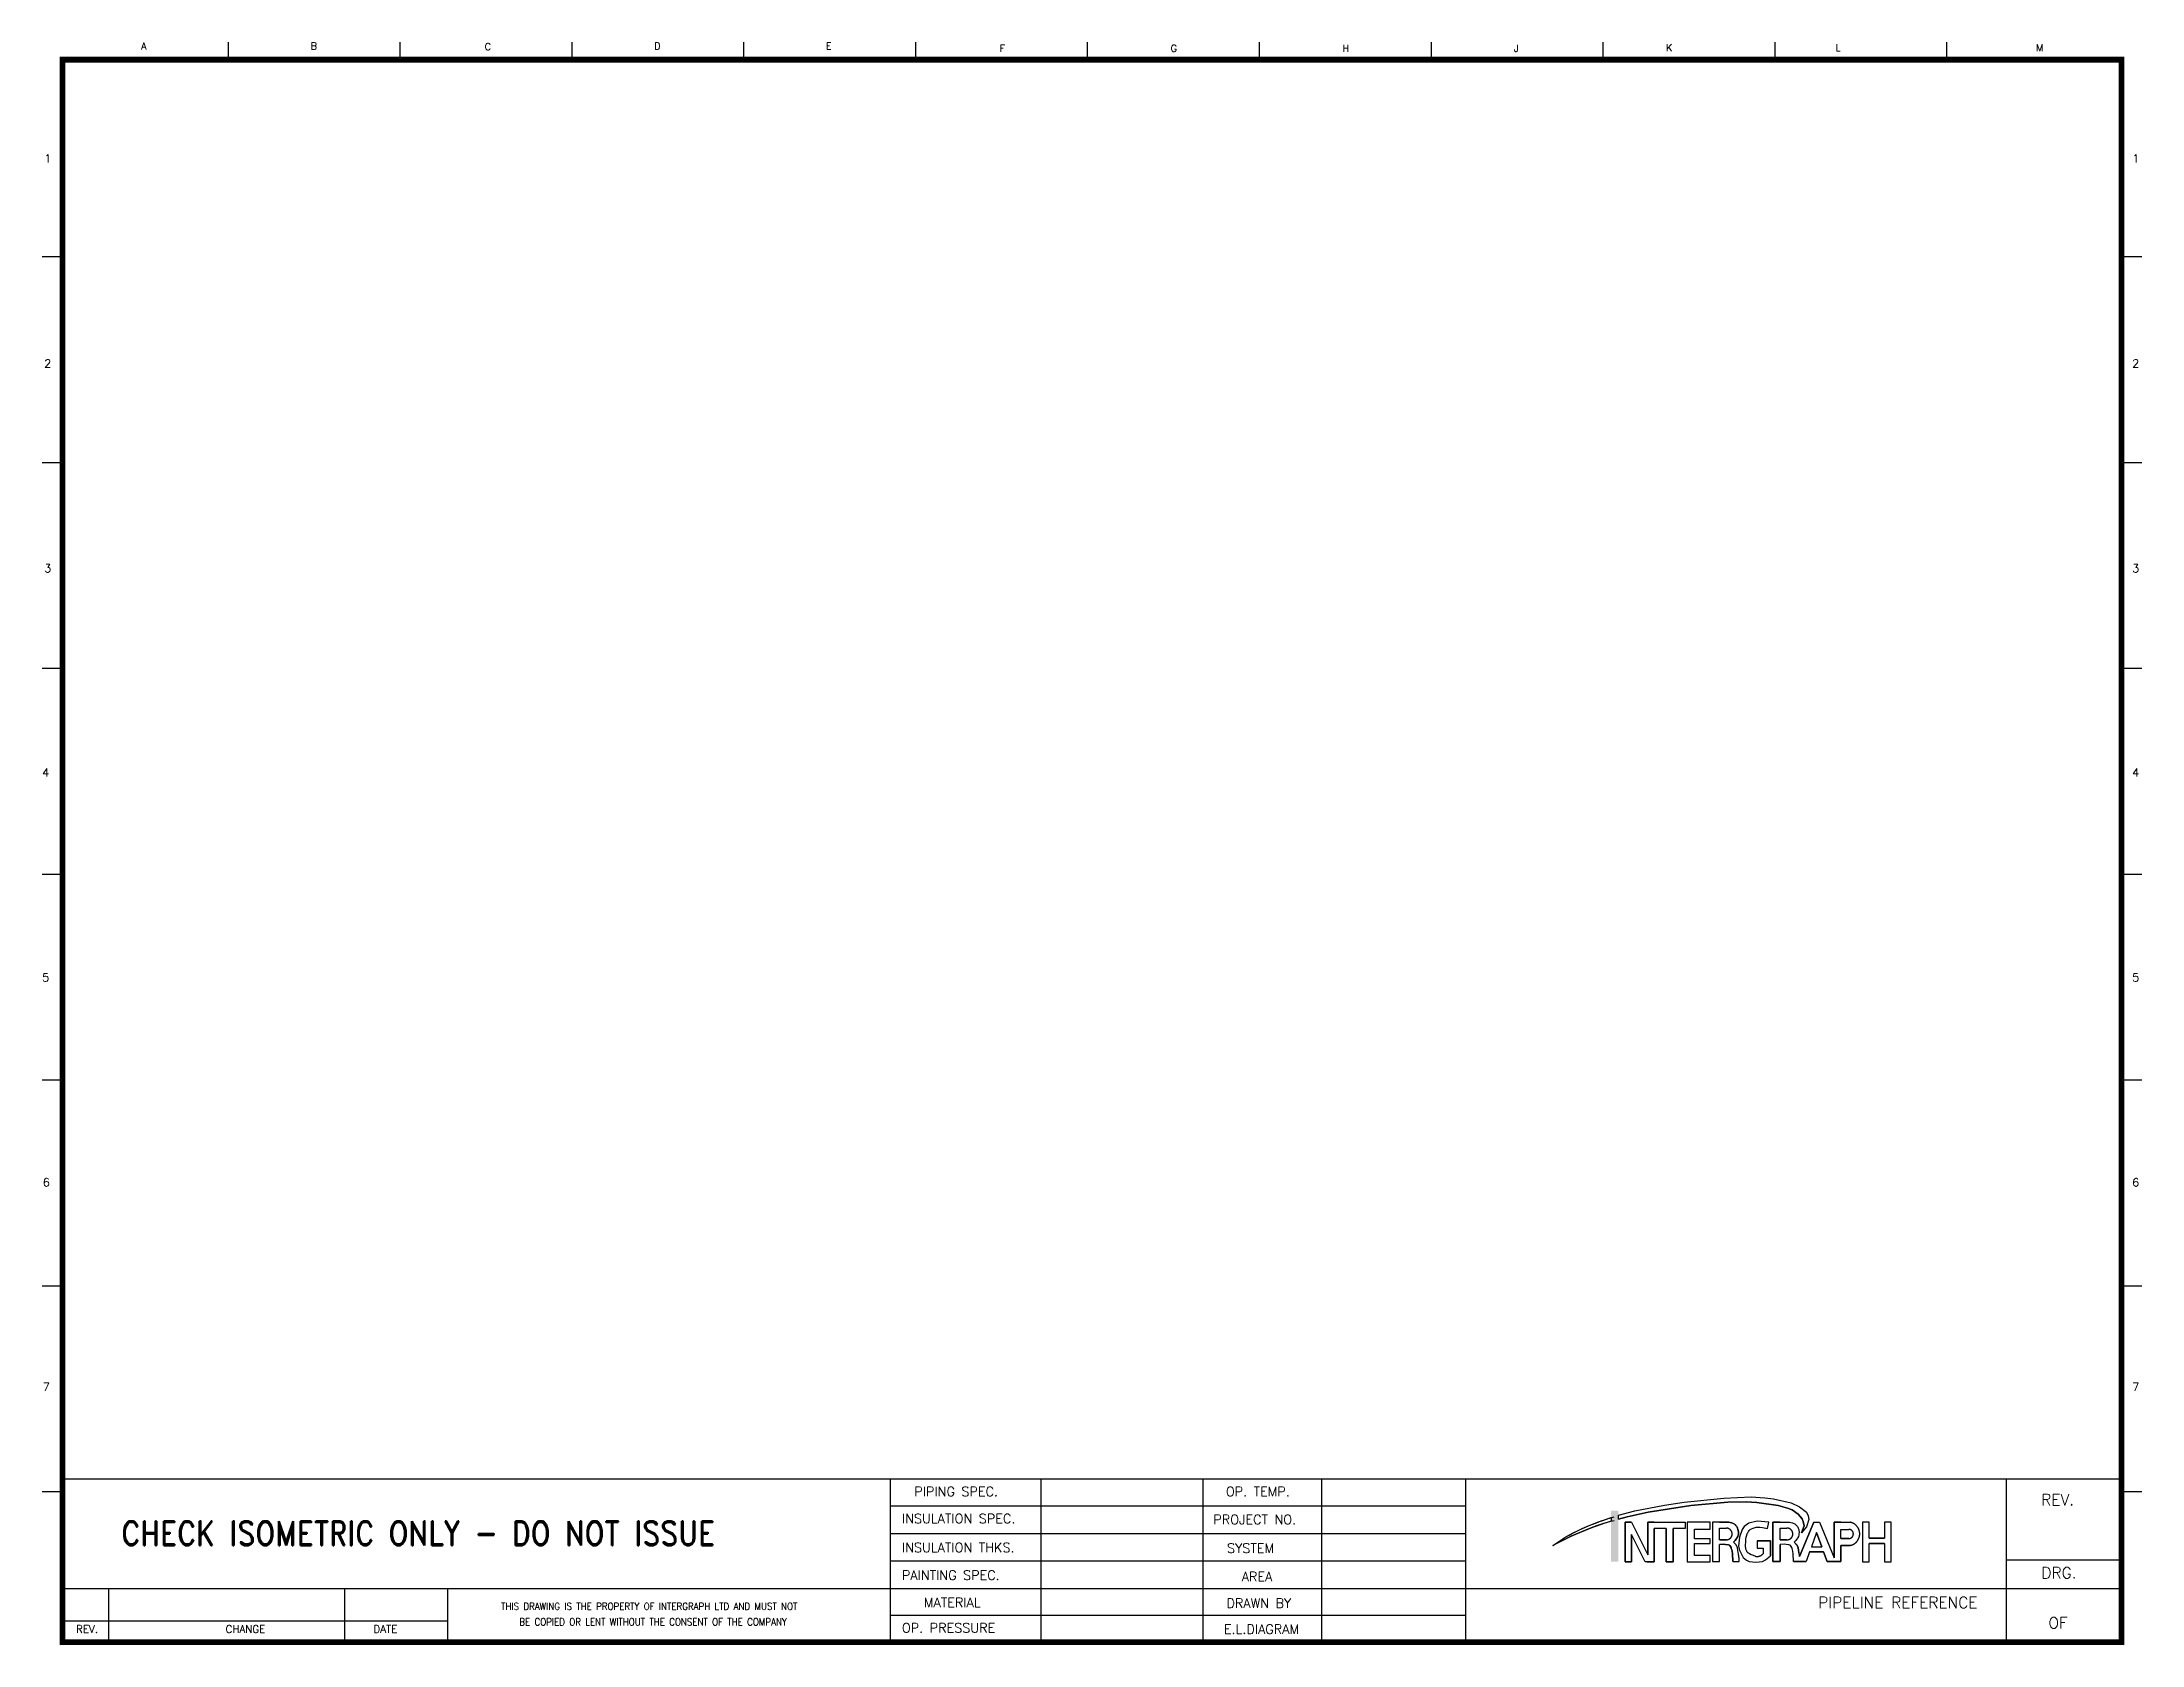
# Model space of a CAD drawing. Extents: x 0 to 22, y 0.2 to 17.
import ezdxf

# ---------------------------------------------------------------- set-up
doc = ezdxf.new("R2010")
doc.units = 0
doc.layers.add('BACKING', color=7, linetype='CONTINUOUS')
doc.styles.add('ROMAND', font='romand.shx', dxfattribs={"height": 2.3})
doc.styles.add('TITLE', font='romand.shx')

msp = doc.modelspace()

# ---------------------------------------------------------------- texts
at = {"layer": 'BACKING', "color": 7, "linetype": 'CONTINUOUS'}
for s, height, style, p in [('A', 0.0741, 'ROMAND', (1.022, 16.906)), ('B', 0.0741, 'ROMAND', (2.8, 16.906)), ('C', 0.0741, 'ROMAND', (4.627, 16.898)), ('D', 0.0741, 'ROMAND', (6.405, 16.906)), ('E', 0.0741, 'ROMAND', (8.206, 16.906)), ('F', 0.0741, 'ROMAND', (10.029, 16.883)), ('G', 0.0741, 'ROMAND', (11.823, 16.883)), ('H', 0.0741, 'ROMAND', (13.627, 16.883)), ('J', 0.0741, 'ROMAND', (15.424, 16.883)), ('K', 0.0741, 'ROMAND', (17.021, 16.89)), ('L', 0.0741, 'ROMAND', (18.799, 16.89)), ('M', 0.0741, 'ROMAND', (20.904, 16.89)), ('1', 0.0843, 'ROMAND', (0.006, 15.721)), ('1', 0.0843, 'ROMAND', (21.913, 15.721)), ('2', 0.0843, 'ROMAND', (0.006, 13.571)), ('2', 0.0843, 'ROMAND', (21.913, 13.571)), ('3', 0.0843, 'ROMAND', (0.006, 11.421)), ('3', 0.0843, 'ROMAND', (21.913, 11.421)), ('4', 0.0843, 'ROMAND', (-0.016, 9.279)), ('4', 0.0843, 'ROMAND', (21.913, 9.279)), ('5', 0.0843, 'ROMAND', (-0.016, 7.129)), ('5', 0.0843, 'ROMAND', (21.913, 7.129)), ('6', 0.0843, 'ROMAND', (-0.009, 4.979)), ('6', 0.0843, 'ROMAND', (21.913, 4.979)), ('7', 0.0843, 'ROMAND', (-0.009, 2.833)), ('7', 0.0843, 'ROMAND', (21.913, 2.833)), ('PIPING SPEC.', 0.0985, 'TITLE', (9.134, 1.728)), ('OP. TEMP.', 0.0985, 'TITLE', (12.403, 1.728)), ('INSULATION SPEC.', 0.0985, 'TITLE', (9.004, 1.444)), ('REV.', 0.1182, 'TITLE', (20.958, 1.632)), ('PROJECT NO.', 0.0985, 'TITLE', (12.271, 1.434)), ('INSULATION THKS.', 0.0985, 'TITLE', (9.004, 1.141)), ('SYSTEM', 0.0985, 'TITLE', (12.415, 1.133)), ('PAINTING SPEC.', 0.0985, 'TITLE', (9.004, 0.85)), ('AREA', 0.0985, 'TITLE', (12.57, 0.835)), ('DRG.', 0.1182, 'TITLE', (20.959, 0.865, 0.02)), ('MATERIAL', 0.0985, 'TITLE', (9.235, 0.564)), ('PIPELINE REFERENCE', 0.1182, 'TITLE', (18.618, 0.554)), ('DRAWN BY', 0.0985, 'TITLE', (12.409, 0.557)), ('OF', 0.1182, 'TITLE', (21.033, 0.341, 0.02)), ('REV.', 0.0788, 'TITLE', (0.34, 0.295)), ('CHANGE', 0.0788, 'TITLE', (1.909, 0.295)), ('DATE', 0.0788, 'TITLE', (3.46, 0.295)), ('OP. PRESSURE', 0.0985, 'TITLE', (9.004, 0.298)), ('E.L.DIAGRAM', 0.0985, 'TITLE', (12.382, 0.284))]:
    msp.add_text(s, height=height, dxfattribs=dict(at, style=style)).set_placement(p)
at = {"layer": 'BACKING', "color": 7, "linetype": 'CONTINUOUS', "style": 'TITLE'}
for s, height, width, p in [('CHECK ISOMETRIC ONLY - DO NOT ISSUE', 0.2561, 0.86, (0.815, 1.211)), ('THIS DRAWING IS THE PROPERTY OF INTERGRAPH LTD AND MUST NOT', 0.07387, 0.9, (4.799, 0.537)), ('BE COPIED OR LENT WITHOUT THE CONSENT OF THE COMPANY', 0.07387, 0.9, (4.99, 0.373))]:
    msp.add_text(s, height=height, dxfattribs=dict(at, width=width)).set_placement(p)

# ---------------------------------------------------------------- linework, layer by layer
at = {"layer": 'BACKING', "color": 7, "linetype": 'CONTINUOUS'}
for p, q in [((1.937, 16.8), (1.937, 16.985)), ((3.74, 16.8), (3.74, 16.985)), ((5.543, 16.8), (5.543, 16.985)), ((7.346, 16.8), (7.346, 16.985)), ((9.15, 16.8), (9.15, 16.985)), ((10.953, 16.8), (10.953, 16.985)), ((12.756, 16.8), (12.756, 16.985)), ((14.559, 16.8), (14.559, 16.985)), ((16.362, 16.8), (16.362, 16.985)), ((18.166, 16.8), (18.166, 16.985)), ((19.969, 16.8), (19.969, 16.985)), ((-0.018, 14.733), (0.197, 14.733)), ((21.8, 14.733), (22.015, 14.733)), ((-0.018, 12.574), (0.197, 12.574)), ((21.8, 12.574), (22.015, 12.574)), ((-0.018, 10.414), (0.197, 10.414)), ((21.8, 10.414), (22.015, 10.414)), ((-0.018, 8.255), (0.197, 8.255)), ((21.8, 8.255), (22.015, 8.255)), ((-0.018, 6.096), (0.197, 6.096)), ((21.8, 6.096), (22.015, 6.096)), ((-0.018, 3.937), (0.197, 3.937)), ((21.8, 3.937), (22.015, 3.937)), ((-0.018, 1.778), (0.197, 1.778)), ((0.194, 1.91), (21.8, 1.91)), ((8.881, 1.91), (8.881, 0.195)), ((10.462, 1.91), (10.462, 0.195)), ((12.162, 1.91), (12.162, 0.195)), ((13.408, 1.91), (13.408, 0.195)), ((14.917, 1.91), (14.917, 0.195)), ((20.59, 1.91), (20.59, 0.195)), ((21.8, 1.778), (22.015, 1.778)), ((16.522, 1.53), (16.695, 1.573)), ((16.522, 1.53), (16.695, 1.573)), ((16.834, 1.559), (16.613, 1.51)), ((16.613, 1.51), (16.834, 1.559)), ((16.695, 1.573), (17.006, 1.634)), ((16.695, 1.573), (17.006, 1.634)), ((17.28, 1.629), (16.834, 1.559)), ((16.834, 1.559), (17.28, 1.629)), ((17.006, 1.634), (17.212, 1.666)), ((17.006, 1.634), (17.212, 1.666)), ((17.212, 1.666), (17.628, 1.708)), ((17.212, 1.666), (17.628, 1.708)), ((17.668, 1.667), (17.28, 1.629)), ((17.28, 1.629), (17.668, 1.667)), ((17.628, 1.708), (17.914, 1.72)), ((17.628, 1.708), (17.914, 1.72)), ((17.862, 1.669), (17.668, 1.667)), ((17.668, 1.667), (17.862, 1.669)), ((17.974, 1.661), (17.862, 1.669)), ((17.862, 1.669), (17.974, 1.661)), ((17.914, 1.72), (18.057, 1.711)), ((17.914, 1.72), (18.057, 1.711)), ((18.197, 1.629), (17.974, 1.661)), ((17.974, 1.661), (18.197, 1.629)), ((18.057, 1.711), (18.149, 1.699)), ((18.057, 1.711), (18.149, 1.699)), ((18.149, 1.699), (18.334, 1.657)), ((18.149, 1.699), (18.334, 1.657)), ((18.297, 1.604), (18.197, 1.629)), ((18.197, 1.629), (18.297, 1.604)), ((18.344, 1.585), (18.297, 1.604)), ((18.297, 1.604), (18.344, 1.585)), ((18.334, 1.657), (18.423, 1.617)), ((18.334, 1.657), (18.423, 1.617)), ((18.408, 1.541), (18.344, 1.585)), ((18.344, 1.585), (18.408, 1.541)), ((18.423, 1.617), (18.494, 1.56)), ((18.423, 1.617), (18.494, 1.56)), ((18.494, 1.56), (18.514, 1.522)), ((18.494, 1.56), (18.514, 1.522)), ((16.001, 1.318), (16.035, 1.336)), ((16.004, 1.32), (16.04, 1.339)), ((16.075, 1.331), (16.025, 1.309)), ((16.025, 1.309), (16.075, 1.331)), ((16.035, 1.336), (16.105, 1.371)), ((16.04, 1.339), (16.115, 1.376)), ((16.176, 1.373), (16.075, 1.331)), ((16.075, 1.331), (16.176, 1.373)), ((16.105, 1.371), (16.141, 1.388)), ((16.115, 1.376), (16.153, 1.394)), ((16.141, 1.388), (16.214, 1.42)), ((16.153, 1.394), (16.232, 1.427)), ((16.176, 1.373), (16.262, 1.406)), ((16.253, 1.403), (16.176, 1.373)), ((16.214, 1.42), (16.29, 1.45)), ((16.232, 1.427), (16.313, 1.458)), ((16.293, 1.417), (16.253, 1.403)), ((16.262, 1.406), (16.306, 1.422)), ((16.29, 1.45), (16.341, 1.469)), ((16.353, 1.438), (16.293, 1.417)), ((16.306, 1.422), (16.373, 1.445)), ((16.313, 1.458), (16.367, 1.478)), ((16.341, 1.469), (16.375, 1.48)), ((16.414, 1.457), (16.353, 1.438)), ((16.367, 1.478), (16.404, 1.49)), ((16.373, 1.445), (16.441, 1.465)), ((16.375, 1.48), (16.445, 1.503)), ((16.404, 1.49), (16.478, 1.513)), ((16.445, 1.465), (16.414, 1.457)), ((16.441, 1.465), (16.476, 1.473)), ((16.445, 1.503), (16.445, 1.465)), ((16.522, 1.486), (16.522, 1.53)), ((16.613, 1.51), (16.522, 1.486)), ((16.522, 1.486), (16.613, 1.51)), ((16.592, 1.041), (16.592, 1.454)), ((16.592, 1.454), (16.66, 1.454)), ((16.66, 1.454), (16.592, 1.454)), ((16.592, 1.454), (16.592, 1.041)), ((16.66, 1.454), (16.832, 1.114)), ((16.66, 1.454), (16.66, 1.454)), ((16.66, 1.454), (16.832, 1.114)), ((16.804, 1.041), (16.66, 1.328)), ((16.66, 1.328), (16.66, 1.041)), ((16.804, 1.041), (16.66, 1.328)), ((16.66, 1.041), (16.66, 1.328)), ((16.832, 1.114), (16.832, 1.454)), ((16.832, 1.454), (16.903, 1.454)), ((16.898, 1.454), (16.832, 1.454)), ((16.832, 1.454), (16.832, 1.114)), ((16.832, 1.454), (16.903, 1.454)), ((16.903, 1.389), (16.898, 1.389)), ((16.898, 1.389), (16.898, 1.041)), ((16.898, 1.041), (16.898, 1.389)), ((16.903, 1.389), (16.898, 1.389)), ((16.903, 1.454), (17.221, 1.454)), ((16.903, 1.454), (17.221, 1.454)), ((17.023, 1.389), (16.903, 1.389)), ((17.023, 1.389), (16.903, 1.389)), ((17.023, 1.041), (17.023, 1.389)), ((17.023, 1.389), (17.023, 1.041)), ((17.221, 1.389), (17.097, 1.389)), ((17.097, 1.389), (17.097, 1.041)), ((17.221, 1.389), (17.097, 1.389)), ((17.097, 1.041), (17.097, 1.389)), ((17.221, 1.454), (17.221, 1.389)), ((17.221, 1.454), (17.221, 1.389)), ((17.32, 1.454), (17.242, 1.454)), ((17.242, 1.454), (17.242, 1.041)), ((17.32, 1.454), (17.242, 1.454)), ((17.242, 1.454), (17.242, 1.041)), ((17.485, 1.454), (17.32, 1.454)), ((17.485, 1.454), (17.32, 1.454)), ((17.32, 1.281), (17.32, 1.384)), ((17.32, 1.384), (17.485, 1.384)), ((17.32, 1.384), (17.485, 1.384)), ((17.32, 1.281), (17.32, 1.384)), ((17.485, 1.384), (17.485, 1.454)), ((17.485, 1.384), (17.485, 1.454)), ((17.583, 1.455), (17.508, 1.455)), ((17.508, 1.455), (17.508, 1.042)), ((17.583, 1.455), (17.508, 1.455)), ((17.508, 1.455), (17.508, 1.042)), ((17.652, 1.455), (17.583, 1.455)), ((17.583, 1.455), (17.652, 1.455)), ((17.583, 1.271), (17.583, 1.393)), ((17.583, 1.393), (17.654, 1.393)), ((17.583, 1.393), (17.654, 1.393)), ((17.583, 1.271), (17.583, 1.393)), ((17.679, 1.454), (17.652, 1.455)), ((17.652, 1.455), (17.679, 1.454)), ((17.693, 1.452), (17.679, 1.454)), ((17.679, 1.454), (17.693, 1.452)), ((17.711, 1.448), (17.693, 1.452)), ((17.693, 1.452), (17.711, 1.448)), ((17.72, 1.446), (17.711, 1.448)), ((17.711, 1.448), (17.72, 1.446)), ((17.725, 1.443), (17.72, 1.446)), ((17.72, 1.446), (17.725, 1.443)), ((17.736, 1.437), (17.725, 1.443)), ((17.725, 1.443), (17.736, 1.437)), ((17.746, 1.429), (17.736, 1.437)), ((17.736, 1.437), (17.746, 1.429)), ((17.75, 1.426), (17.746, 1.429)), ((17.746, 1.429), (17.758, 1.417)), ((17.758, 1.417), (17.75, 1.426)), ((17.763, 1.41), (17.758, 1.417)), ((17.758, 1.417), (17.763, 1.41)), ((17.766, 1.404), (17.763, 1.41)), ((17.763, 1.41), (17.766, 1.404)), ((17.772, 1.392), (17.766, 1.404)), ((17.766, 1.404), (17.772, 1.392)), ((17.776, 1.379), (17.772, 1.392)), ((17.772, 1.392), (17.776, 1.379)), ((17.778, 1.37), (17.776, 1.379)), ((17.776, 1.379), (17.778, 1.37)), ((17.78, 1.351), (17.778, 1.37)), ((17.778, 1.37), (17.78, 1.351)), ((17.778, 1.321), (17.78, 1.331)), ((17.78, 1.331), (17.778, 1.321)), ((17.78, 1.331), (17.78, 1.351)), ((17.78, 1.351), (17.78, 1.331)), ((17.819, 1.379), (17.791, 1.297)), ((17.819, 1.379), (17.791, 1.297)), ((17.842, 1.411), (17.819, 1.379)), ((17.842, 1.411), (17.819, 1.379)), ((17.889, 1.445), (17.842, 1.411)), ((17.889, 1.445), (17.842, 1.411)), ((17.868, 1.319), (17.874, 1.337)), ((17.868, 1.319), (17.874, 1.337)), ((17.874, 1.337), (17.878, 1.345)), ((17.874, 1.337), (17.878, 1.345)), ((17.878, 1.345), (17.885, 1.357)), ((17.878, 1.345), (17.885, 1.357)), ((17.885, 1.357), (17.893, 1.367)), ((17.885, 1.357), (17.893, 1.367)), ((17.979, 1.466), (17.889, 1.445)), ((17.979, 1.466), (17.889, 1.445)), ((17.893, 1.367), (17.898, 1.372)), ((17.893, 1.367), (17.898, 1.372)), ((17.898, 1.372), (17.905, 1.378)), ((17.898, 1.372), (17.905, 1.378)), ((17.905, 1.378), (17.919, 1.387)), ((17.905, 1.378), (17.919, 1.387)), ((17.919, 1.387), (17.934, 1.394)), ((17.919, 1.387), (17.934, 1.394)), ((17.934, 1.394), (17.945, 1.398)), ((17.934, 1.394), (17.945, 1.398)), ((17.945, 1.398), (17.968, 1.402)), ((17.945, 1.398), (17.968, 1.402)), ((17.968, 1.402), (17.981, 1.402)), ((17.968, 1.402), (17.981, 1.402)), ((18.1, 1.454), (17.979, 1.466)), ((18.1, 1.454), (17.979, 1.466)), ((17.981, 1.402), (18.006, 1.402)), ((17.981, 1.402), (18.006, 1.402)), ((18.006, 1.402), (18.032, 1.4)), ((18.006, 1.402), (18.032, 1.4)), ((18.032, 1.4), (18.085, 1.391)), ((18.032, 1.4), (18.085, 1.391)), ((18.085, 1.391), (18.1, 1.454)), ((18.085, 1.391), (18.1, 1.454)), ((18.142, 1.042), (18.142, 1.455)), ((18.142, 1.455), (18.219, 1.455)), ((18.219, 1.455), (18.142, 1.455)), ((18.142, 1.455), (18.142, 1.042)), ((18.219, 1.455), (18.289, 1.455)), ((18.219, 1.455), (18.289, 1.455)), ((18.219, 1.393), (18.29, 1.393)), ((18.219, 1.271), (18.219, 1.393)), ((18.219, 1.393), (18.29, 1.393)), ((18.219, 1.271), (18.219, 1.393)), ((18.289, 1.455), (18.316, 1.454)), ((18.289, 1.455), (18.316, 1.454)), ((18.316, 1.454), (18.33, 1.452)), ((18.316, 1.454), (18.33, 1.452)), ((18.33, 1.452), (18.348, 1.448)), ((18.33, 1.452), (18.348, 1.448)), ((18.348, 1.448), (18.356, 1.446)), ((18.348, 1.448), (18.356, 1.446)), ((18.356, 1.446), (18.362, 1.443)), ((18.356, 1.446), (18.362, 1.443)), ((18.362, 1.443), (18.373, 1.437)), ((18.362, 1.443), (18.373, 1.437)), ((18.373, 1.437), (18.383, 1.429)), ((18.373, 1.437), (18.383, 1.429)), ((18.383, 1.429), (18.394, 1.417)), ((18.383, 1.429), (18.394, 1.417)), ((18.394, 1.417), (18.399, 1.41)), ((18.394, 1.417), (18.399, 1.41)), ((18.399, 1.41), (18.403, 1.404)), ((18.399, 1.41), (18.403, 1.404)), ((18.403, 1.404), (18.409, 1.392)), ((18.403, 1.404), (18.409, 1.392)), ((18.448, 1.49), (18.408, 1.541)), ((18.408, 1.541), (18.448, 1.49)), ((18.409, 1.392), (18.413, 1.379)), ((18.409, 1.392), (18.413, 1.379)), ((18.413, 1.379), (18.415, 1.37)), ((18.413, 1.379), (18.415, 1.37)), ((18.415, 1.37), (18.417, 1.351)), ((18.415, 1.37), (18.417, 1.351)), ((18.416, 1.331), (18.415, 1.321)), ((18.416, 1.331), (18.415, 1.321)), ((18.417, 1.351), (18.416, 1.331)), ((18.417, 1.351), (18.416, 1.331)), ((18.422, 1.097), (18.571, 1.455)), ((18.571, 1.455), (18.422, 1.097)), ((18.444, 1.343), (18.469, 1.419)), ((18.469, 1.419), (18.444, 1.343)), ((18.496, 1.407), (18.444, 1.343)), ((18.496, 1.407), (18.444, 1.343)), ((18.461, 1.462), (18.448, 1.49)), ((18.448, 1.49), (18.461, 1.462)), ((18.469, 1.419), (18.461, 1.462)), ((18.461, 1.462), (18.469, 1.419)), ((18.519, 1.484), (18.496, 1.407)), ((18.519, 1.484), (18.496, 1.407)), ((18.514, 1.522), (18.519, 1.484)), ((18.514, 1.522), (18.519, 1.484)), ((18.601, 1.346), (18.546, 1.197)), ((18.601, 1.346), (18.546, 1.197)), ((18.571, 1.455), (18.631, 1.455)), ((18.571, 1.455), (18.631, 1.455)), ((18.655, 1.197), (18.601, 1.346)), ((18.601, 1.346), (18.601, 1.346)), ((18.601, 1.346), (18.655, 1.197)), ((18.631, 1.455), (18.785, 1.082)), ((18.631, 1.455), (18.785, 1.082)), ((18.785, 1.082), (18.785, 1.455)), ((18.785, 1.455), (18.855, 1.455)), ((18.855, 1.455), (18.785, 1.455)), ((18.785, 1.455), (18.785, 1.082)), ((18.855, 1.455), (18.952, 1.455)), ((18.855, 1.455), (18.952, 1.455)), ((18.855, 1.284), (18.855, 1.38)), ((18.855, 1.38), (18.939, 1.38)), ((18.855, 1.38), (18.939, 1.38)), ((18.855, 1.284), (18.855, 1.38)), ((19.153, 1.454), (19.082, 1.454)), ((19.082, 1.454), (19.082, 1.041)), ((19.153, 1.454), (19.082, 1.454)), ((19.082, 1.454), (19.082, 1.041)), ((19.153, 1.289), (19.153, 1.454)), ((19.153, 1.289), (19.153, 1.454)), ((19.385, 1.454), (19.314, 1.454)), ((19.314, 1.454), (19.314, 1.289)), ((19.385, 1.454), (19.314, 1.454)), ((19.314, 1.454), (19.314, 1.289)), ((19.385, 1.041), (19.385, 1.454)), ((19.385, 1.041), (19.385, 1.454)), ((15.833, 1.21), (15.913, 1.265)), ((15.833, 1.21), (15.913, 1.265)), ((15.873, 1.232), (15.833, 1.21)), ((15.833, 1.21), (15.873, 1.232)), ((15.95, 1.272), (15.873, 1.232)), ((15.873, 1.232), (15.95, 1.272)), ((15.913, 1.265), (15.952, 1.29)), ((15.913, 1.265), (15.952, 1.29)), ((16.025, 1.309), (15.95, 1.272)), ((15.95, 1.272), (16.025, 1.309)), ((15.952, 1.29), (16.004, 1.32)), ((15.952, 1.29), (16.001, 1.318)), ((17.485, 1.281), (17.32, 1.281)), ((17.32, 1.281), (17.32, 1.281)), ((17.485, 1.281), (17.32, 1.281)), ((17.32, 1.107), (17.32, 1.231)), ((17.32, 1.231), (17.485, 1.231)), ((17.32, 1.107), (17.32, 1.231)), ((17.32, 1.231), (17.485, 1.231)), ((17.485, 1.107), (17.32, 1.107)), ((17.485, 1.107), (17.32, 1.107)), ((17.485, 1.231), (17.485, 1.281)), ((17.485, 1.231), (17.485, 1.281)), ((17.485, 1.041), (17.485, 1.107)), ((17.485, 1.041), (17.485, 1.107)), ((17.654, 1.271), (17.583, 1.271)), ((17.583, 1.271), (17.654, 1.271)), ((17.583, 1.223), (17.625, 1.225)), ((17.625, 1.225), (17.583, 1.223)), ((17.583, 1.042), (17.583, 1.223)), ((17.583, 1.042), (17.583, 1.223)), ((17.625, 1.225), (17.646, 1.223)), ((17.646, 1.223), (17.625, 1.225)), ((17.646, 1.223), (17.675, 1.219)), ((17.675, 1.219), (17.646, 1.223)), ((17.675, 1.219), (17.683, 1.216)), ((17.683, 1.216), (17.675, 1.219)), ((17.683, 1.216), (17.686, 1.214)), ((17.686, 1.214), (17.683, 1.216)), ((17.686, 1.214), (17.69, 1.21)), ((17.69, 1.21), (17.686, 1.214)), ((17.69, 1.21), (17.697, 1.201)), ((17.697, 1.201), (17.69, 1.21)), ((17.697, 1.201), (17.703, 1.189)), ((17.703, 1.189), (17.697, 1.201)), ((17.703, 1.189), (17.706, 1.181)), ((17.706, 1.181), (17.703, 1.189)), ((17.706, 1.181), (17.711, 1.164)), ((17.711, 1.164), (17.706, 1.181)), ((17.711, 1.164), (17.714, 1.15)), ((17.714, 1.15), (17.711, 1.164)), ((17.714, 1.15), (17.718, 1.123)), ((17.718, 1.123), (17.714, 1.15)), ((17.718, 1.123), (17.723, 1.042)), ((17.723, 1.042), (17.718, 1.123)), ((17.729, 1.246), (17.747, 1.264)), ((17.747, 1.264), (17.729, 1.246)), ((17.737, 1.238), (17.729, 1.246)), ((17.737, 1.238), (17.729, 1.246)), ((17.739, 1.236), (17.737, 1.238)), ((17.739, 1.236), (17.737, 1.238)), ((17.744, 1.231), (17.739, 1.236)), ((17.744, 1.231), (17.739, 1.236)), ((17.747, 1.228), (17.744, 1.231)), ((17.747, 1.228), (17.744, 1.231)), ((17.747, 1.264), (17.755, 1.273)), ((17.755, 1.273), (17.747, 1.264)), ((17.75, 1.225), (17.747, 1.228)), ((17.75, 1.225), (17.747, 1.228)), ((17.752, 1.223), (17.75, 1.225)), ((17.752, 1.223), (17.75, 1.225)), ((17.756, 1.218), (17.752, 1.223)), ((17.756, 1.218), (17.752, 1.223)), ((17.755, 1.273), (17.764, 1.287)), ((17.764, 1.287), (17.755, 1.273)), ((17.757, 1.215), (17.756, 1.218)), ((17.757, 1.215), (17.756, 1.218)), ((17.76, 1.212), (17.757, 1.215)), ((17.76, 1.212), (17.757, 1.215)), ((17.762, 1.208), (17.76, 1.212)), ((17.762, 1.208), (17.76, 1.212)), ((17.763, 1.207), (17.762, 1.208)), ((17.763, 1.207), (17.762, 1.208)), ((17.765, 1.203), (17.763, 1.207)), ((17.765, 1.203), (17.763, 1.207)), ((17.764, 1.287), (17.769, 1.294)), ((17.769, 1.294), (17.764, 1.287)), ((17.766, 1.201), (17.765, 1.203)), ((17.766, 1.201), (17.765, 1.203)), ((17.767, 1.198), (17.766, 1.201)), ((17.767, 1.198), (17.766, 1.201)), ((17.769, 1.194), (17.767, 1.198)), ((17.769, 1.194), (17.767, 1.198)), ((17.769, 1.294), (17.774, 1.306)), ((17.774, 1.306), (17.769, 1.294)), ((17.77, 1.19), (17.769, 1.194)), ((17.77, 1.19), (17.769, 1.194)), ((17.77, 1.188), (17.77, 1.19)), ((17.77, 1.188), (17.77, 1.19)), ((17.771, 1.183), (17.77, 1.188)), ((17.771, 1.183), (17.77, 1.188)), ((17.772, 1.179), (17.771, 1.183)), ((17.772, 1.179), (17.771, 1.183)), ((17.774, 1.17), (17.772, 1.179)), ((17.774, 1.17), (17.772, 1.179)), ((17.774, 1.306), (17.778, 1.321)), ((17.778, 1.321), (17.774, 1.306)), ((17.775, 1.16), (17.774, 1.17)), ((17.775, 1.16), (17.774, 1.17)), ((17.779, 1.139), (17.775, 1.16)), ((17.779, 1.139), (17.775, 1.16)), ((17.781, 1.125), (17.779, 1.139)), ((17.781, 1.125), (17.779, 1.139)), ((17.782, 1.119), (17.781, 1.125)), ((17.782, 1.119), (17.781, 1.125)), ((17.783, 1.111), (17.782, 1.119)), ((17.783, 1.111), (17.782, 1.119)), ((17.791, 1.297), (17.783, 1.205)), ((17.791, 1.297), (17.783, 1.205)), ((17.783, 1.205), (17.792, 1.162)), ((17.783, 1.205), (17.792, 1.162)), ((17.784, 1.105), (17.783, 1.111)), ((17.784, 1.105), (17.783, 1.111)), ((17.785, 1.102), (17.784, 1.105)), ((17.785, 1.102), (17.784, 1.105)), ((17.786, 1.094), (17.785, 1.102)), ((17.786, 1.094), (17.785, 1.102)), ((17.792, 1.162), (17.832, 1.084)), ((17.792, 1.162), (17.832, 1.084)), ((17.855, 1.216), (17.857, 1.251)), ((17.855, 1.216), (17.857, 1.251)), ((17.856, 1.199), (17.855, 1.216)), ((17.856, 1.199), (17.855, 1.216)), ((17.858, 1.182), (17.856, 1.199)), ((17.858, 1.182), (17.856, 1.199)), ((17.857, 1.251), (17.86, 1.282)), ((17.857, 1.251), (17.86, 1.282)), ((17.86, 1.173), (17.858, 1.182)), ((17.86, 1.173), (17.858, 1.182)), ((17.86, 1.282), (17.862, 1.297)), ((17.86, 1.282), (17.862, 1.297)), ((17.864, 1.158), (17.86, 1.173)), ((17.864, 1.158), (17.86, 1.173)), ((17.862, 1.297), (17.868, 1.319)), ((17.862, 1.297), (17.868, 1.319)), ((17.868, 1.151), (17.864, 1.158)), ((17.868, 1.151), (17.864, 1.158)), ((17.874, 1.141), (17.868, 1.151)), ((17.874, 1.141), (17.868, 1.151)), ((17.88, 1.134), (17.874, 1.141)), ((17.88, 1.134), (17.874, 1.141)), ((17.885, 1.13), (17.88, 1.134)), ((17.885, 1.13), (17.88, 1.134)), ((17.896, 1.122), (17.885, 1.13)), ((17.896, 1.122), (17.885, 1.13)), ((17.914, 1.113), (17.896, 1.122)), ((17.914, 1.113), (17.896, 1.122)), ((17.928, 1.108), (17.914, 1.113)), ((17.928, 1.108), (17.914, 1.113)), ((17.957, 1.099), (17.928, 1.108)), ((17.957, 1.099), (17.928, 1.108)), ((18.117, 1.259), (17.979, 1.259)), ((17.979, 1.259), (17.979, 1.184)), ((17.979, 1.259), (17.979, 1.184)), ((17.979, 1.259), (18.117, 1.259)), ((17.979, 1.184), (18.04, 1.184)), ((17.979, 1.184), (18.04, 1.184)), ((18.04, 1.184), (18.04, 1.125)), ((18.04, 1.184), (18.04, 1.125)), ((18.117, 1.101), (18.117, 1.259)), ((18.117, 1.259), (18.117, 1.101)), ((18.29, 1.271), (18.219, 1.271)), ((18.219, 1.271), (18.29, 1.271)), ((18.262, 1.225), (18.219, 1.223)), ((18.262, 1.225), (18.219, 1.223)), ((18.219, 1.223), (18.219, 1.042)), ((18.219, 1.042), (18.219, 1.223)), ((18.282, 1.223), (18.262, 1.225)), ((18.282, 1.223), (18.262, 1.225)), ((18.311, 1.219), (18.282, 1.223)), ((18.311, 1.219), (18.282, 1.223)), ((18.32, 1.216), (18.311, 1.219)), ((18.32, 1.216), (18.311, 1.219)), ((18.323, 1.214), (18.32, 1.216)), ((18.323, 1.214), (18.32, 1.216)), ((18.327, 1.21), (18.323, 1.214)), ((18.327, 1.21), (18.323, 1.214)), ((18.334, 1.201), (18.327, 1.21)), ((18.334, 1.201), (18.327, 1.21)), ((18.34, 1.189), (18.334, 1.201)), ((18.34, 1.189), (18.334, 1.201)), ((18.343, 1.181), (18.34, 1.189)), ((18.343, 1.181), (18.34, 1.189)), ((18.348, 1.164), (18.343, 1.181)), ((18.348, 1.164), (18.343, 1.181)), ((18.351, 1.15), (18.348, 1.164)), ((18.351, 1.15), (18.348, 1.164)), ((18.355, 1.123), (18.351, 1.15)), ((18.355, 1.123), (18.351, 1.15)), ((18.36, 1.042), (18.355, 1.123)), ((18.36, 1.042), (18.355, 1.123)), ((18.384, 1.264), (18.366, 1.246)), ((18.384, 1.264), (18.366, 1.246)), ((18.366, 1.246), (18.374, 1.238)), ((18.374, 1.238), (18.366, 1.246)), ((18.374, 1.238), (18.377, 1.235)), ((18.376, 1.236), (18.374, 1.238)), ((18.38, 1.231), (18.376, 1.236)), ((18.377, 1.235), (18.381, 1.23)), ((18.384, 1.228), (18.38, 1.231)), ((18.381, 1.23), (18.384, 1.228)), ((18.391, 1.273), (18.384, 1.264)), ((18.391, 1.273), (18.384, 1.264)), ((18.384, 1.228), (18.387, 1.225)), ((18.387, 1.225), (18.384, 1.228)), ((18.387, 1.225), (18.388, 1.223)), ((18.388, 1.223), (18.387, 1.225)), ((18.388, 1.223), (18.392, 1.218)), ((18.392, 1.218), (18.388, 1.223)), ((18.401, 1.287), (18.391, 1.273)), ((18.401, 1.287), (18.391, 1.273)), ((18.392, 1.218), (18.394, 1.215)), ((18.394, 1.215), (18.392, 1.218)), ((18.394, 1.215), (18.397, 1.212)), ((18.397, 1.212), (18.394, 1.215)), ((18.397, 1.212), (18.399, 1.208)), ((18.399, 1.208), (18.397, 1.212)), ((18.399, 1.208), (18.4, 1.207)), ((18.4, 1.207), (18.399, 1.208)), ((18.4, 1.207), (18.402, 1.203)), ((18.402, 1.203), (18.4, 1.207)), ((18.405, 1.294), (18.401, 1.287)), ((18.405, 1.294), (18.401, 1.287)), ((18.402, 1.203), (18.402, 1.201)), ((18.402, 1.201), (18.402, 1.203)), ((18.402, 1.201), (18.404, 1.198)), ((18.404, 1.198), (18.402, 1.201)), ((18.404, 1.198), (18.405, 1.194)), ((18.405, 1.194), (18.404, 1.198)), ((18.411, 1.306), (18.405, 1.294)), ((18.411, 1.306), (18.405, 1.294)), ((18.405, 1.194), (18.406, 1.19)), ((18.406, 1.19), (18.405, 1.194)), ((18.406, 1.19), (18.407, 1.188)), ((18.407, 1.188), (18.406, 1.19)), ((18.407, 1.188), (18.408, 1.183)), ((18.408, 1.183), (18.407, 1.188)), ((18.408, 1.183), (18.409, 1.176)), ((18.409, 1.179), (18.408, 1.183)), ((18.411, 1.17), (18.409, 1.179)), ((18.409, 1.176), (18.41, 1.172)), ((18.41, 1.172), (18.412, 1.162)), ((18.415, 1.321), (18.411, 1.306)), ((18.415, 1.321), (18.411, 1.306)), ((18.412, 1.16), (18.411, 1.17)), ((18.412, 1.162), (18.416, 1.132)), ((18.415, 1.139), (18.412, 1.16)), ((18.417, 1.125), (18.415, 1.139)), ((18.416, 1.132), (18.418, 1.123)), ((18.419, 1.119), (18.417, 1.125)), ((18.418, 1.123), (18.419, 1.119)), ((18.419, 1.119), (18.42, 1.112)), ((18.42, 1.112), (18.419, 1.119)), ((18.42, 1.112), (18.421, 1.107)), ((18.421, 1.107), (18.42, 1.112)), ((18.421, 1.107), (18.422, 1.097)), ((18.422, 1.097), (18.421, 1.107)), ((18.527, 1.144), (18.49, 1.042)), ((18.527, 1.144), (18.49, 1.042)), ((18.674, 1.144), (18.527, 1.144)), ((18.527, 1.144), (18.674, 1.144)), ((18.546, 1.197), (18.655, 1.197)), ((18.546, 1.197), (18.655, 1.197)), ((18.711, 1.042), (18.674, 1.144)), ((18.674, 1.144), (18.711, 1.042)), ((18.939, 1.284), (18.855, 1.284)), ((18.855, 1.284), (18.939, 1.284)), ((18.951, 1.211), (18.855, 1.211)), ((18.855, 1.211), (18.855, 1.042)), ((18.855, 1.211), (18.951, 1.211)), ((18.855, 1.042), (18.855, 1.211)), ((19.314, 1.289), (19.153, 1.289)), ((19.153, 1.289), (19.153, 1.289)), ((19.153, 1.289), (19.314, 1.289)), ((19.153, 1.041), (19.153, 1.231)), ((19.153, 1.231), (19.314, 1.231)), ((19.153, 1.041), (19.153, 1.231)), ((19.314, 1.231), (19.153, 1.231)), ((19.314, 1.231), (19.314, 1.041)), ((19.314, 1.231), (19.314, 1.041)), ((16.66, 1.041), (16.592, 1.041)), ((16.592, 1.041), (16.66, 1.041)), ((16.824, 1.041), (16.804, 1.041)), ((16.824, 1.041), (16.804, 1.041)), ((16.898, 1.041), (16.824, 1.041)), ((16.824, 1.041), (16.898, 1.041)), ((17.097, 1.041), (17.023, 1.041)), ((17.023, 1.041), (17.097, 1.041)), ((17.242, 1.041), (17.32, 1.041)), ((17.242, 1.041), (17.32, 1.041)), ((17.32, 1.041), (17.485, 1.041)), ((17.32, 1.041), (17.485, 1.041)), ((17.508, 1.042), (17.583, 1.042)), ((17.508, 1.042), (17.583, 1.042)), ((17.508, 1.042), (17.583, 1.042)), ((17.723, 1.042), (17.788, 1.042)), ((17.723, 1.042), (17.788, 1.042)), ((17.786, 1.089), (17.786, 1.094)), ((17.786, 1.089), (17.786, 1.094)), ((17.787, 1.077), (17.786, 1.089)), ((17.787, 1.077), (17.786, 1.089)), ((17.787, 1.066), (17.787, 1.077)), ((17.787, 1.066), (17.787, 1.077)), ((17.788, 1.058), (17.787, 1.066)), ((17.788, 1.058), (17.787, 1.066)), ((17.788, 1.042), (17.788, 1.058)), ((17.788, 1.042), (17.788, 1.058)), ((17.832, 1.084), (17.864, 1.056)), ((17.832, 1.084), (17.864, 1.056)), ((17.864, 1.056), (17.895, 1.043)), ((17.864, 1.056), (17.895, 1.043)), ((17.895, 1.043), (17.964, 1.035)), ((17.895, 1.043), (17.964, 1.035)), ((17.964, 1.035), (18.035, 1.043)), ((17.964, 1.035), (18.035, 1.043)), ((18.035, 1.043), (18.066, 1.059)), ((18.035, 1.043), (18.066, 1.059)), ((18.066, 1.059), (18.117, 1.101)), ((18.066, 1.059), (18.117, 1.101)), ((18.219, 1.042), (18.142, 1.042)), ((18.142, 1.042), (18.219, 1.042)), ((18.142, 1.042), (18.219, 1.042)), ((18.49, 1.042), (18.36, 1.042)), ((18.36, 1.042), (18.49, 1.042)), ((18.855, 1.042), (18.711, 1.042)), ((18.711, 1.042), (18.855, 1.042)), ((19.082, 1.041), (19.153, 1.041)), ((19.082, 1.041), (19.153, 1.041)), ((19.314, 1.041), (19.385, 1.041)), ((19.314, 1.041), (19.385, 1.041)), ((20.59, 1.06), (21.8, 1.06)), ((0.679, 0.759), (0.679, 0.197)), ((3.155, 0.759), (3.155, 0.197)), ((4.237, 0.759), (4.237, 0.197)), ((4.237, 0.418), (0.194, 0.418))]:
    msp.add_line(p, q, dxfattribs=at)
at = {"layer": 'BACKING', "color": 7, "linetype": 'CONTINUOUS', "const_width": 0.06, "flags": 128}
msp.add_lwpolyline([(0.197, 0.197), (21.8, 0.197), (21.8, 16.8), (0.197, 16.8)], close=True, dxfattribs=at)
at = {"layer": 'BACKING', "color": 7, "linetype": 'CONTINUOUS', "flags": 128}
for points in [[(14.917, 1.624), (8.881, 1.624)], [(14.917, 1.335), (8.881, 1.335)], [(14.917, 1.046), (8.881, 1.046)], [(21.8, 0.757), (0.194, 0.757)], [(14.917, 0.475), (8.881, 0.475)]]:
    msp.add_lwpolyline(points, dxfattribs=at)
at = {"layer": 'BACKING', "color": 7, "linetype": 'CONTINUOUS'}
for points in [[(17.654, 1.271, 0), (17.655, 1.271, 0), (17.657, 1.271, 0), (17.658, 1.271, 0), (17.66, 1.271, 0), (17.661, 1.271, 0), (17.663, 1.272, 0), (17.664, 1.272, 0), (17.666, 1.272, 0), (17.667, 1.272, 0), (17.669, 1.273, 0), (17.67, 1.273, 0), (17.672, 1.274, 0), (17.673, 1.274, 0), (17.674, 1.275, 0), (17.676, 1.275, 0), (17.677, 1.276, 0), (17.679, 1.276, 0), (17.68, 1.277, 0), (17.681, 1.278, 0), (17.683, 1.278, 0), (17.684, 1.279, 0), (17.685, 1.28, 0), (17.687, 1.28, 0), (17.688, 1.281, 0), (17.689, 1.282, 0), (17.69, 1.283, 0), (17.692, 1.284, 0), (17.693, 1.285, 0), (17.694, 1.286, 0), (17.695, 1.287, 0), (17.696, 1.288, 0), (17.697, 1.289, 0), (17.698, 1.29, 0), (17.699, 1.291, 0), (17.7, 1.292, 0), (17.701, 1.293, 0), (17.702, 1.295, 0), (17.703, 1.296, 0), (17.704, 1.297, 0), (17.705, 1.298, 0), (17.706, 1.299, 0), (17.706, 1.301, 0), (17.707, 1.302, 0), (17.708, 1.303, 0), (17.708, 1.305, 0), (17.709, 1.306, 0), (17.71, 1.307, 0), (17.71, 1.309, 0), (17.711, 1.31, 0), (17.711, 1.312, 0), (17.712, 1.313, 0), (17.712, 1.314, 0), (17.713, 1.316, 0), (17.713, 1.317, 0), (17.714, 1.319, 0), (17.714, 1.32, 0), (17.714, 1.322, 0), (17.714, 1.323, 0), (17.715, 1.325, 0), (17.715, 1.326, 0), (17.715, 1.328, 0), (17.715, 1.329, 0), (17.715, 1.331, 0), (17.715, 1.332, 0), (17.715, 1.334, 0), (17.715, 1.335, 0), (17.715, 1.337, 0), (17.715, 1.338, 0), (17.715, 1.34, 0), (17.714, 1.341, 0), (17.714, 1.343, 0), (17.714, 1.344, 0), (17.714, 1.346, 0), (17.713, 1.347, 0), (17.713, 1.348, 0), (17.712, 1.35, 0), (17.712, 1.351, 0), (17.711, 1.353, 0), (17.711, 1.354, 0), (17.71, 1.356, 0), (17.71, 1.357, 0), (17.709, 1.358, 0), (17.708, 1.36, 0), (17.708, 1.361, 0), (17.707, 1.362, 0), (17.706, 1.364, 0), (17.706, 1.365, 0), (17.705, 1.366, 0), (17.704, 1.367, 0), (17.703, 1.369, 0), (17.702, 1.37, 0), (17.701, 1.371, 0), (17.7, 1.372, 0), (17.699, 1.373, 0), (17.698, 1.374, 0), (17.697, 1.375, 0), (17.696, 1.376, 0), (17.695, 1.378, 0), (17.694, 1.379, 0), (17.693, 1.379, 0), (17.692, 1.38, 0), (17.69, 1.381, 0), (17.689, 1.382, 0), (17.688, 1.383, 0), (17.687, 1.384, 0), (17.685, 1.385, 0), (17.684, 1.385, 0), (17.683, 1.386, 0), (17.681, 1.387, 0), (17.68, 1.387, 0), (17.679, 1.388, 0), (17.677, 1.389, 0), (17.676, 1.389, 0), (17.674, 1.39, 0), (17.673, 1.39, 0), (17.672, 1.391, 0), (17.67, 1.391, 0), (17.669, 1.392, 0), (17.667, 1.392, 0), (17.666, 1.392, 0), (17.664, 1.392, 0), (17.663, 1.393, 0), (17.661, 1.393, 0), (17.66, 1.393, 0), (17.658, 1.393, 0), (17.657, 1.393, 0), (17.655, 1.393, 0), (17.654, 1.393, 0)], [(17.654, 1.271, 0), (17.655, 1.271, 0), (17.657, 1.271, 0), (17.658, 1.271, 0), (17.66, 1.271, 0), (17.661, 1.271, 0), (17.663, 1.272, 0), (17.664, 1.272, 0), (17.666, 1.272, 0), (17.667, 1.272, 0), (17.669, 1.273, 0), (17.67, 1.273, 0), (17.672, 1.274, 0), (17.673, 1.274, 0), (17.674, 1.275, 0), (17.676, 1.275, 0), (17.677, 1.276, 0), (17.679, 1.276, 0), (17.68, 1.277, 0), (17.681, 1.278, 0), (17.683, 1.278, 0), (17.684, 1.279, 0), (17.685, 1.28, 0), (17.687, 1.28, 0), (17.688, 1.281, 0), (17.689, 1.282, 0), (17.69, 1.283, 0), (17.692, 1.284, 0), (17.693, 1.285, 0), (17.694, 1.286, 0), (17.695, 1.287, 0), (17.696, 1.288, 0), (17.697, 1.289, 0), (17.698, 1.29, 0), (17.699, 1.291, 0), (17.7, 1.292, 0), (17.701, 1.293, 0), (17.702, 1.295, 0), (17.703, 1.296, 0), (17.704, 1.297, 0), (17.705, 1.298, 0), (17.706, 1.299, 0), (17.706, 1.301, 0), (17.707, 1.302, 0), (17.708, 1.303, 0), (17.708, 1.305, 0), (17.709, 1.306, 0), (17.71, 1.307, 0), (17.71, 1.309, 0), (17.711, 1.31, 0), (17.711, 1.312, 0), (17.712, 1.313, 0), (17.712, 1.314, 0), (17.713, 1.316, 0), (17.713, 1.317, 0), (17.714, 1.319, 0), (17.714, 1.32, 0), (17.714, 1.322, 0), (17.714, 1.323, 0), (17.715, 1.325, 0), (17.715, 1.326, 0), (17.715, 1.328, 0), (17.715, 1.329, 0), (17.715, 1.331, 0), (17.715, 1.332, 0), (17.715, 1.334, 0), (17.715, 1.335, 0), (17.715, 1.337, 0), (17.715, 1.338, 0), (17.715, 1.34, 0), (17.714, 1.341, 0), (17.714, 1.343, 0), (17.714, 1.344, 0), (17.714, 1.346, 0), (17.713, 1.347, 0), (17.713, 1.348, 0), (17.712, 1.35, 0), (17.712, 1.351, 0), (17.711, 1.353, 0), (17.711, 1.354, 0), (17.71, 1.356, 0), (17.71, 1.357, 0), (17.709, 1.358, 0), (17.708, 1.36, 0), (17.708, 1.361, 0), (17.707, 1.362, 0), (17.706, 1.364, 0), (17.706, 1.365, 0), (17.705, 1.366, 0), (17.704, 1.367, 0), (17.703, 1.369, 0), (17.702, 1.37, 0), (17.701, 1.371, 0), (17.7, 1.372, 0), (17.699, 1.373, 0), (17.698, 1.374, 0), (17.697, 1.375, 0), (17.696, 1.376, 0), (17.695, 1.378, 0), (17.694, 1.379, 0), (17.693, 1.379, 0), (17.692, 1.38, 0), (17.69, 1.381, 0), (17.689, 1.382, 0), (17.688, 1.383, 0), (17.687, 1.384, 0), (17.685, 1.385, 0), (17.684, 1.385, 0), (17.683, 1.386, 0), (17.681, 1.387, 0), (17.68, 1.387, 0), (17.679, 1.388, 0), (17.677, 1.389, 0), (17.676, 1.389, 0), (17.674, 1.39, 0), (17.673, 1.39, 0), (17.672, 1.391, 0), (17.67, 1.391, 0), (17.669, 1.392, 0), (17.667, 1.392, 0), (17.666, 1.392, 0), (17.664, 1.392, 0), (17.663, 1.393, 0), (17.661, 1.393, 0), (17.66, 1.393, 0), (17.658, 1.393, 0), (17.657, 1.393, 0), (17.655, 1.393, 0), (17.654, 1.393, 0)], [(18.29, 1.271, 0), (18.292, 1.271, 0), (18.293, 1.271, 0), (18.295, 1.271, 0), (18.296, 1.271, 0), (18.298, 1.271, 0), (18.299, 1.272, 0), (18.301, 1.272, 0), (18.302, 1.272, 0), (18.304, 1.272, 0), (18.305, 1.273, 0), (18.307, 1.273, 0), (18.308, 1.274, 0), (18.31, 1.274, 0), (18.311, 1.275, 0), (18.313, 1.275, 0), (18.314, 1.276, 0), (18.315, 1.276, 0), (18.317, 1.277, 0), (18.318, 1.278, 0), (18.319, 1.278, 0), (18.321, 1.279, 0), (18.322, 1.28, 0), (18.323, 1.28, 0), (18.324, 1.281, 0), (18.326, 1.282, 0), (18.327, 1.283, 0), (18.328, 1.284, 0), (18.329, 1.285, 0), (18.33, 1.286, 0), (18.332, 1.287, 0), (18.333, 1.288, 0), (18.334, 1.289, 0), (18.335, 1.29, 0), (18.336, 1.291, 0), (18.337, 1.292, 0), (18.338, 1.293, 0), (18.339, 1.295, 0), (18.34, 1.296, 0), (18.341, 1.297, 0), (18.341, 1.298, 0), (18.342, 1.299, 0), (18.343, 1.301, 0), (18.344, 1.302, 0), (18.344, 1.303, 0), (18.345, 1.305, 0), (18.346, 1.306, 0), (18.346, 1.307, 0), (18.347, 1.309, 0), (18.348, 1.31, 0), (18.348, 1.312, 0), (18.349, 1.313, 0), (18.349, 1.314, 0), (18.349, 1.316, 0), (18.35, 1.317, 0), (18.35, 1.319, 0), (18.35, 1.32, 0), (18.351, 1.322, 0), (18.351, 1.323, 0), (18.351, 1.325, 0), (18.351, 1.326, 0), (18.352, 1.328, 0), (18.352, 1.329, 0), (18.352, 1.331, 0), (18.352, 1.332, 0), (18.352, 1.334, 0), (18.352, 1.335, 0), (18.352, 1.337, 0), (18.351, 1.338, 0), (18.351, 1.34, 0), (18.351, 1.341, 0), (18.351, 1.343, 0), (18.35, 1.344, 0), (18.35, 1.346, 0), (18.35, 1.347, 0), (18.349, 1.348, 0), (18.349, 1.35, 0), (18.349, 1.351, 0), (18.348, 1.353, 0), (18.348, 1.354, 0), (18.347, 1.356, 0), (18.346, 1.357, 0), (18.346, 1.358, 0), (18.345, 1.36, 0), (18.344, 1.361, 0), (18.344, 1.362, 0), (18.343, 1.364, 0), (18.342, 1.365, 0), (18.341, 1.366, 0), (18.341, 1.367, 0), (18.34, 1.369, 0), (18.339, 1.37, 0), (18.338, 1.371, 0), (18.337, 1.372, 0), (18.336, 1.373, 0), (18.335, 1.374, 0), (18.334, 1.375, 0), (18.333, 1.376, 0), (18.332, 1.378, 0), (18.33, 1.379, 0), (18.329, 1.379, 0), (18.328, 1.38, 0), (18.327, 1.381, 0), (18.326, 1.382, 0), (18.324, 1.383, 0), (18.323, 1.384, 0), (18.322, 1.385, 0), (18.321, 1.385, 0), (18.319, 1.386, 0), (18.318, 1.387, 0), (18.317, 1.387, 0), (18.315, 1.388, 0), (18.314, 1.389, 0), (18.313, 1.389, 0), (18.311, 1.39, 0), (18.31, 1.39, 0), (18.308, 1.391, 0), (18.307, 1.391, 0), (18.305, 1.392, 0), (18.304, 1.392, 0), (18.302, 1.392, 0), (18.301, 1.392, 0), (18.299, 1.393, 0), (18.298, 1.393, 0), (18.296, 1.393, 0), (18.295, 1.393, 0), (18.293, 1.393, 0), (18.292, 1.393, 0), (18.29, 1.393, 0)], [(18.29, 1.271, 0), (18.292, 1.271, 0), (18.293, 1.271, 0), (18.295, 1.271, 0), (18.296, 1.271, 0), (18.298, 1.271, 0), (18.299, 1.272, 0), (18.301, 1.272, 0), (18.302, 1.272, 0), (18.304, 1.272, 0), (18.305, 1.273, 0), (18.307, 1.273, 0), (18.308, 1.274, 0), (18.31, 1.274, 0), (18.311, 1.275, 0), (18.313, 1.275, 0), (18.314, 1.276, 0), (18.315, 1.276, 0), (18.317, 1.277, 0), (18.318, 1.278, 0), (18.319, 1.278, 0), (18.321, 1.279, 0), (18.322, 1.28, 0), (18.323, 1.28, 0), (18.324, 1.281, 0), (18.326, 1.282, 0), (18.327, 1.283, 0), (18.328, 1.284, 0), (18.329, 1.285, 0), (18.33, 1.286, 0), (18.332, 1.287, 0), (18.333, 1.288, 0), (18.334, 1.289, 0), (18.335, 1.29, 0), (18.336, 1.291, 0), (18.337, 1.292, 0), (18.338, 1.293, 0), (18.339, 1.295, 0), (18.34, 1.296, 0), (18.341, 1.297, 0), (18.341, 1.298, 0), (18.342, 1.299, 0), (18.343, 1.301, 0), (18.344, 1.302, 0), (18.344, 1.303, 0), (18.345, 1.305, 0), (18.346, 1.306, 0), (18.346, 1.307, 0), (18.347, 1.309, 0), (18.348, 1.31, 0), (18.348, 1.312, 0), (18.349, 1.313, 0), (18.349, 1.314, 0), (18.349, 1.316, 0), (18.35, 1.317, 0), (18.35, 1.319, 0), (18.35, 1.32, 0), (18.351, 1.322, 0), (18.351, 1.323, 0), (18.351, 1.325, 0), (18.351, 1.326, 0), (18.352, 1.328, 0), (18.352, 1.329, 0), (18.352, 1.331, 0), (18.352, 1.332, 0), (18.352, 1.334, 0), (18.352, 1.335, 0), (18.352, 1.337, 0), (18.351, 1.338, 0), (18.351, 1.34, 0), (18.351, 1.341, 0), (18.351, 1.343, 0), (18.35, 1.344, 0), (18.35, 1.346, 0), (18.35, 1.347, 0), (18.349, 1.348, 0), (18.349, 1.35, 0), (18.349, 1.351, 0), (18.348, 1.353, 0), (18.348, 1.354, 0), (18.347, 1.356, 0), (18.346, 1.357, 0), (18.346, 1.358, 0), (18.345, 1.36, 0), (18.344, 1.361, 0), (18.344, 1.362, 0), (18.343, 1.364, 0), (18.342, 1.365, 0), (18.341, 1.366, 0), (18.341, 1.367, 0), (18.34, 1.369, 0), (18.339, 1.37, 0), (18.338, 1.371, 0), (18.337, 1.372, 0), (18.336, 1.373, 0), (18.335, 1.374, 0), (18.334, 1.375, 0), (18.333, 1.376, 0), (18.332, 1.378, 0), (18.33, 1.379, 0), (18.329, 1.379, 0), (18.328, 1.38, 0), (18.327, 1.381, 0), (18.326, 1.382, 0), (18.324, 1.383, 0), (18.323, 1.384, 0), (18.322, 1.385, 0), (18.321, 1.385, 0), (18.319, 1.386, 0), (18.318, 1.387, 0), (18.317, 1.387, 0), (18.315, 1.388, 0), (18.314, 1.389, 0), (18.313, 1.389, 0), (18.311, 1.39, 0), (18.31, 1.39, 0), (18.308, 1.391, 0), (18.307, 1.391, 0), (18.305, 1.392, 0), (18.304, 1.392, 0), (18.302, 1.392, 0), (18.301, 1.392, 0), (18.299, 1.393, 0), (18.298, 1.393, 0), (18.296, 1.393, 0), (18.295, 1.393, 0), (18.293, 1.393, 0), (18.292, 1.393, 0), (18.29, 1.393, 0)], [(18.939, 1.284, 0), (18.94, 1.284, 0), (18.941, 1.284, 0), (18.942, 1.284, 0), (18.943, 1.284, 0), (18.944, 1.284, 0), (18.946, 1.284, 0), (18.947, 1.285, 0), (18.948, 1.285, 0), (18.949, 1.285, 0), (18.95, 1.285, 0), (18.951, 1.286, 0), (18.953, 1.286, 0), (18.954, 1.286, 0), (18.955, 1.287, 0), (18.956, 1.287, 0), (18.957, 1.288, 0), (18.958, 1.288, 0), (18.959, 1.289, 0), (18.96, 1.289, 0), (18.961, 1.29, 0), (18.962, 1.29, 0), (18.963, 1.291, 0), (18.964, 1.291, 0), (18.965, 1.292, 0), (18.966, 1.293, 0), (18.967, 1.293, 0), (18.968, 1.294, 0), (18.969, 1.295, 0), (18.97, 1.296, 0), (18.971, 1.296, 0), (18.972, 1.297, 0), (18.973, 1.298, 0), (18.974, 1.299, 0), (18.974, 1.3, 0), (18.975, 1.301, 0), (18.976, 1.302, 0), (18.977, 1.302, 0), (18.977, 1.303, 0), (18.978, 1.304, 0), (18.979, 1.305, 0), (18.979, 1.306, 0), (18.98, 1.307, 0), (18.981, 1.308, 0), (18.981, 1.309, 0), (18.982, 1.31, 0), (18.982, 1.312, 0), (18.983, 1.313, 0), (18.983, 1.314, 0), (18.984, 1.315, 0), (18.984, 1.316, 0), (18.984, 1.317, 0), (18.985, 1.318, 0), (18.985, 1.319, 0), (18.985, 1.32, 0), (18.986, 1.322, 0), (18.986, 1.323, 0), (18.986, 1.324, 0), (18.986, 1.325, 0), (18.986, 1.326, 0), (18.987, 1.327, 0), (18.987, 1.329, 0), (18.987, 1.33, 0), (18.987, 1.331, 0), (18.987, 1.332, 0), (18.987, 1.333, 0), (18.987, 1.335, 0), (18.987, 1.336, 0), (18.987, 1.337, 0), (18.986, 1.338, 0), (18.986, 1.339, 0), (18.986, 1.34, 0), (18.986, 1.342, 0), (18.986, 1.343, 0), (18.985, 1.344, 0), (18.985, 1.345, 0), (18.985, 1.346, 0), (18.984, 1.347, 0), (18.984, 1.348, 0), (18.984, 1.35, 0), (18.983, 1.351, 0), (18.983, 1.352, 0), (18.982, 1.353, 0), (18.982, 1.354, 0), (18.981, 1.355, 0), (18.981, 1.356, 0), (18.98, 1.357, 0), (18.979, 1.358, 0), (18.979, 1.359, 0), (18.978, 1.36, 0), (18.977, 1.361, 0), (18.977, 1.362, 0), (18.976, 1.363, 0), (18.975, 1.364, 0), (18.974, 1.365, 0), (18.974, 1.365, 0), (18.973, 1.366, 0), (18.972, 1.367, 0), (18.971, 1.368, 0), (18.97, 1.369, 0), (18.969, 1.369, 0), (18.968, 1.37, 0), (18.967, 1.371, 0), (18.966, 1.372, 0), (18.965, 1.372, 0), (18.964, 1.373, 0), (18.963, 1.374, 0), (18.962, 1.374, 0), (18.961, 1.375, 0), (18.96, 1.375, 0), (18.959, 1.376, 0), (18.958, 1.376, 0), (18.957, 1.377, 0), (18.956, 1.377, 0), (18.955, 1.378, 0), (18.954, 1.378, 0), (18.953, 1.378, 0), (18.951, 1.379, 0), (18.95, 1.379, 0), (18.949, 1.379, 0), (18.948, 1.38, 0), (18.947, 1.38, 0), (18.946, 1.38, 0), (18.944, 1.38, 0), (18.943, 1.38, 0), (18.942, 1.38, 0), (18.941, 1.38, 0), (18.94, 1.38, 0), (18.939, 1.38, 0)], [(18.939, 1.284, 0), (18.94, 1.284, 0), (18.941, 1.284, 0), (18.942, 1.284, 0), (18.943, 1.284, 0), (18.944, 1.284, 0), (18.946, 1.284, 0), (18.947, 1.285, 0), (18.948, 1.285, 0), (18.949, 1.285, 0), (18.95, 1.285, 0), (18.951, 1.286, 0), (18.953, 1.286, 0), (18.954, 1.286, 0), (18.955, 1.287, 0), (18.956, 1.287, 0), (18.957, 1.288, 0), (18.958, 1.288, 0), (18.959, 1.289, 0), (18.96, 1.289, 0), (18.961, 1.29, 0), (18.962, 1.29, 0), (18.963, 1.291, 0), (18.964, 1.291, 0), (18.965, 1.292, 0), (18.966, 1.293, 0), (18.967, 1.293, 0), (18.968, 1.294, 0), (18.969, 1.295, 0), (18.97, 1.296, 0), (18.971, 1.296, 0), (18.972, 1.297, 0), (18.973, 1.298, 0), (18.974, 1.299, 0), (18.974, 1.3, 0), (18.975, 1.301, 0), (18.976, 1.302, 0), (18.977, 1.302, 0), (18.977, 1.303, 0), (18.978, 1.304, 0), (18.979, 1.305, 0), (18.979, 1.306, 0), (18.98, 1.307, 0), (18.981, 1.308, 0), (18.981, 1.309, 0), (18.982, 1.31, 0), (18.982, 1.312, 0), (18.983, 1.313, 0), (18.983, 1.314, 0), (18.984, 1.315, 0), (18.984, 1.316, 0), (18.984, 1.317, 0), (18.985, 1.318, 0), (18.985, 1.319, 0), (18.985, 1.32, 0), (18.986, 1.322, 0), (18.986, 1.323, 0), (18.986, 1.324, 0), (18.986, 1.325, 0), (18.986, 1.326, 0), (18.987, 1.327, 0), (18.987, 1.329, 0), (18.987, 1.33, 0), (18.987, 1.331, 0), (18.987, 1.332, 0), (18.987, 1.333, 0), (18.987, 1.335, 0), (18.987, 1.336, 0), (18.987, 1.337, 0), (18.986, 1.338, 0), (18.986, 1.339, 0), (18.986, 1.34, 0), (18.986, 1.342, 0), (18.986, 1.343, 0), (18.985, 1.344, 0), (18.985, 1.345, 0), (18.985, 1.346, 0), (18.984, 1.347, 0), (18.984, 1.348, 0), (18.984, 1.35, 0), (18.983, 1.351, 0), (18.983, 1.352, 0), (18.982, 1.353, 0), (18.982, 1.354, 0), (18.981, 1.355, 0), (18.981, 1.356, 0), (18.98, 1.357, 0), (18.979, 1.358, 0), (18.979, 1.359, 0), (18.978, 1.36, 0), (18.977, 1.361, 0), (18.977, 1.362, 0), (18.976, 1.363, 0), (18.975, 1.364, 0), (18.974, 1.365, 0), (18.974, 1.365, 0), (18.973, 1.366, 0), (18.972, 1.367, 0), (18.971, 1.368, 0), (18.97, 1.369, 0), (18.969, 1.369, 0), (18.968, 1.37, 0), (18.967, 1.371, 0), (18.966, 1.372, 0), (18.965, 1.372, 0), (18.964, 1.373, 0), (18.963, 1.374, 0), (18.962, 1.374, 0), (18.961, 1.375, 0), (18.96, 1.375, 0), (18.959, 1.376, 0), (18.958, 1.376, 0), (18.957, 1.377, 0), (18.956, 1.377, 0), (18.955, 1.378, 0), (18.954, 1.378, 0), (18.953, 1.378, 0), (18.951, 1.379, 0), (18.95, 1.379, 0), (18.949, 1.379, 0), (18.948, 1.38, 0), (18.947, 1.38, 0), (18.946, 1.38, 0), (18.944, 1.38, 0), (18.943, 1.38, 0), (18.942, 1.38, 0), (18.941, 1.38, 0), (18.94, 1.38, 0), (18.939, 1.38, 0)], [(18.951, 1.211, 0), (18.953, 1.212, 0), (18.956, 1.213, 0), (18.959, 1.213, 0), (18.961, 1.214, 0), (18.964, 1.215, 0), (18.966, 1.215, 0), (18.969, 1.216, 0), (18.971, 1.217, 0), (18.974, 1.218, 0), (18.976, 1.219, 0), (18.979, 1.22, 0), (18.981, 1.221, 0), (18.984, 1.222, 0), (18.986, 1.223, 0), (18.989, 1.225, 0), (18.991, 1.226, 0), (18.993, 1.227, 0), (18.995, 1.229, 0), (18.998, 1.23, 0), (19, 1.232, 0), (19.002, 1.233, 0), (19.004, 1.235, 0), (19.006, 1.237, 0), (19.009, 1.238, 0), (19.011, 1.24, 0), (19.013, 1.242, 0), (19.015, 1.244, 0), (19.016, 1.246, 0), (19.018, 1.247, 0), (19.02, 1.249, 0), (19.022, 1.251, 0), (19.024, 1.253, 0), (19.026, 1.255, 0), (19.027, 1.258, 0), (19.029, 1.26, 0), (19.03, 1.262, 0), (19.032, 1.264, 0), (19.033, 1.266, 0), (19.035, 1.269, 0), (19.036, 1.271, 0), (19.038, 1.273, 0), (19.039, 1.276, 0), (19.04, 1.278, 0), (19.041, 1.28, 0), (19.042, 1.283, 0), (19.043, 1.285, 0), (19.044, 1.288, 0), (19.045, 1.29, 0), (19.046, 1.293, 0), (19.047, 1.295, 0), (19.048, 1.298, 0), (19.049, 1.301, 0), (19.049, 1.303, 0), (19.05, 1.306, 0), (19.051, 1.308, 0), (19.051, 1.311, 0), (19.052, 1.314, 0), (19.052, 1.316, 0), (19.052, 1.319, 0), (19.053, 1.322, 0), (19.053, 1.324, 0), (19.053, 1.327, 0), (19.053, 1.33, 0), (19.053, 1.332, 0), (19.053, 1.335, 0), (19.053, 1.338, 0), (19.053, 1.341, 0), (19.053, 1.343, 0), (19.052, 1.346, 0), (19.052, 1.349, 0), (19.052, 1.351, 0), (19.051, 1.354, 0), (19.051, 1.357, 0), (19.05, 1.359, 0), (19.05, 1.362, 0), (19.049, 1.364, 0), (19.048, 1.367, 0), (19.048, 1.37, 0), (19.047, 1.372, 0), (19.046, 1.375, 0), (19.045, 1.377, 0), (19.044, 1.38, 0), (19.043, 1.382, 0), (19.042, 1.385, 0), (19.041, 1.387, 0), (19.04, 1.389, 0), (19.038, 1.392, 0), (19.037, 1.394, 0), (19.036, 1.397, 0), (19.034, 1.399, 0), (19.033, 1.401, 0), (19.031, 1.403, 0), (19.03, 1.406, 0), (19.028, 1.408, 0), (19.027, 1.41, 0), (19.025, 1.412, 0), (19.023, 1.414, 0), (19.021, 1.416, 0), (19.02, 1.418, 0), (19.018, 1.42, 0), (19.016, 1.422, 0), (19.014, 1.424, 0), (19.012, 1.425, 0), (19.01, 1.427, 0), (19.008, 1.429, 0), (19.006, 1.431, 0), (19.004, 1.432, 0), (19.001, 1.434, 0), (18.999, 1.435, 0), (18.997, 1.437, 0), (18.995, 1.438, 0), (18.992, 1.44, 0), (18.99, 1.441, 0), (18.988, 1.442, 0), (18.985, 1.444, 0), (18.983, 1.445, 0), (18.98, 1.446, 0), (18.978, 1.447, 0), (18.976, 1.448, 0), (18.973, 1.449, 0), (18.971, 1.45, 0), (18.968, 1.451, 0), (18.965, 1.452, 0), (18.963, 1.452, 0), (18.96, 1.453, 0), (18.958, 1.454, 0), (18.955, 1.454, 0), (18.952, 1.455, 0)], [(18.951, 1.211, 0), (18.953, 1.212, 0), (18.956, 1.213, 0), (18.959, 1.213, 0), (18.961, 1.214, 0), (18.964, 1.215, 0), (18.966, 1.215, 0), (18.969, 1.216, 0), (18.971, 1.217, 0), (18.974, 1.218, 0), (18.976, 1.219, 0), (18.979, 1.22, 0), (18.981, 1.221, 0), (18.984, 1.222, 0), (18.986, 1.223, 0), (18.989, 1.225, 0), (18.991, 1.226, 0), (18.993, 1.227, 0), (18.995, 1.229, 0), (18.998, 1.23, 0), (19, 1.232, 0), (19.002, 1.233, 0), (19.004, 1.235, 0), (19.006, 1.237, 0), (19.009, 1.238, 0), (19.011, 1.24, 0), (19.013, 1.242, 0), (19.015, 1.244, 0), (19.016, 1.246, 0), (19.018, 1.247, 0), (19.02, 1.249, 0), (19.022, 1.251, 0), (19.024, 1.253, 0), (19.026, 1.255, 0), (19.027, 1.258, 0), (19.029, 1.26, 0), (19.03, 1.262, 0), (19.032, 1.264, 0), (19.033, 1.266, 0), (19.035, 1.269, 0), (19.036, 1.271, 0), (19.038, 1.273, 0), (19.039, 1.276, 0), (19.04, 1.278, 0), (19.041, 1.28, 0), (19.042, 1.283, 0), (19.043, 1.285, 0), (19.044, 1.288, 0), (19.045, 1.29, 0), (19.046, 1.293, 0), (19.047, 1.295, 0), (19.048, 1.298, 0), (19.049, 1.301, 0), (19.049, 1.303, 0), (19.05, 1.306, 0), (19.051, 1.308, 0), (19.051, 1.311, 0), (19.052, 1.314, 0), (19.052, 1.316, 0), (19.052, 1.319, 0), (19.053, 1.322, 0), (19.053, 1.324, 0), (19.053, 1.327, 0), (19.053, 1.33, 0), (19.053, 1.332, 0), (19.053, 1.335, 0), (19.053, 1.338, 0), (19.053, 1.341, 0), (19.053, 1.343, 0), (19.052, 1.346, 0), (19.052, 1.349, 0), (19.052, 1.351, 0), (19.051, 1.354, 0), (19.051, 1.357, 0), (19.05, 1.359, 0), (19.05, 1.362, 0), (19.049, 1.364, 0), (19.048, 1.367, 0), (19.048, 1.37, 0), (19.047, 1.372, 0), (19.046, 1.375, 0), (19.045, 1.377, 0), (19.044, 1.38, 0), (19.043, 1.382, 0), (19.042, 1.385, 0), (19.041, 1.387, 0), (19.04, 1.389, 0), (19.038, 1.392, 0), (19.037, 1.394, 0), (19.036, 1.397, 0), (19.034, 1.399, 0), (19.033, 1.401, 0), (19.031, 1.403, 0), (19.03, 1.406, 0), (19.028, 1.408, 0), (19.027, 1.41, 0), (19.025, 1.412, 0), (19.023, 1.414, 0), (19.021, 1.416, 0), (19.02, 1.418, 0), (19.018, 1.42, 0), (19.016, 1.422, 0), (19.014, 1.424, 0), (19.012, 1.425, 0), (19.01, 1.427, 0), (19.008, 1.429, 0), (19.006, 1.431, 0), (19.004, 1.432, 0), (19.001, 1.434, 0), (18.999, 1.435, 0), (18.997, 1.437, 0), (18.995, 1.438, 0), (18.992, 1.44, 0), (18.99, 1.441, 0), (18.988, 1.442, 0), (18.985, 1.444, 0), (18.983, 1.445, 0), (18.98, 1.446, 0), (18.978, 1.447, 0), (18.976, 1.448, 0), (18.973, 1.449, 0), (18.971, 1.45, 0), (18.968, 1.451, 0), (18.965, 1.452, 0), (18.963, 1.452, 0), (18.96, 1.453, 0), (18.958, 1.454, 0), (18.955, 1.454, 0), (18.952, 1.455, 0)], [(17.957, 1.099, 0), (17.957, 1.099, 0), (17.958, 1.099, 0), (17.959, 1.098, 0), (17.959, 1.098, 0), (17.96, 1.098, 0), (17.961, 1.098, 0), (17.961, 1.098, 0), (17.962, 1.098, 0), (17.963, 1.098, 0), (17.964, 1.097, 0), (17.964, 1.097, 0), (17.965, 1.097, 0), (17.966, 1.097, 0), (17.966, 1.097, 0), (17.967, 1.097, 0), (17.968, 1.097, 0), (17.969, 1.097, 0), (17.969, 1.097, 0), (17.97, 1.097, 0), (17.971, 1.097, 0), (17.971, 1.097, 0), (17.972, 1.096, 0), (17.973, 1.096, 0), (17.974, 1.096, 0), (17.974, 1.096, 0), (17.975, 1.096, 0), (17.976, 1.096, 0), (17.976, 1.096, 0), (17.977, 1.096, 0), (17.978, 1.096, 0), (17.979, 1.096, 0), (17.979, 1.096, 0), (17.98, 1.096, 0), (17.981, 1.096, 0), (17.981, 1.096, 0), (17.982, 1.096, 0), (17.983, 1.096, 0), (17.984, 1.097, 0), (17.984, 1.097, 0), (17.985, 1.097, 0), (17.986, 1.097, 0), (17.987, 1.097, 0), (17.987, 1.097, 0), (17.988, 1.097, 0), (17.989, 1.097, 0), (17.989, 1.097, 0), (17.99, 1.097, 0), (17.991, 1.097, 0), (17.992, 1.098, 0), (17.992, 1.098, 0), (17.993, 1.098, 0), (17.994, 1.098, 0), (17.994, 1.098, 0), (17.995, 1.098, 0), (17.996, 1.098, 0), (17.996, 1.099, 0), (17.997, 1.099, 0), (17.998, 1.099, 0), (17.999, 1.099, 0), (17.999, 1.099, 0), (18, 1.099, 0), (18.001, 1.1, 0), (18.001, 1.1, 0), (18.002, 1.1, 0), (18.003, 1.1, 0), (18.003, 1.101, 0), (18.004, 1.101, 0), (18.005, 1.101, 0), (18.005, 1.101, 0), (18.006, 1.102, 0), (18.007, 1.102, 0), (18.007, 1.102, 0), (18.008, 1.102, 0), (18.009, 1.103, 0), (18.009, 1.103, 0), (18.01, 1.103, 0), (18.011, 1.103, 0), (18.011, 1.104, 0), (18.012, 1.104, 0), (18.013, 1.104, 0), (18.013, 1.105, 0), (18.014, 1.105, 0), (18.015, 1.105, 0), (18.015, 1.106, 0), (18.016, 1.106, 0), (18.017, 1.106, 0), (18.017, 1.107, 0), (18.018, 1.107, 0), (18.018, 1.107, 0), (18.019, 1.108, 0), (18.02, 1.108, 0), (18.02, 1.108, 0), (18.021, 1.109, 0), (18.021, 1.109, 0), (18.022, 1.11, 0), (18.023, 1.11, 0), (18.023, 1.11, 0), (18.024, 1.111, 0), (18.024, 1.111, 0), (18.025, 1.112, 0), (18.026, 1.112, 0), (18.026, 1.113, 0), (18.027, 1.113, 0), (18.027, 1.113, 0), (18.028, 1.114, 0), (18.028, 1.114, 0), (18.029, 1.115, 0), (18.03, 1.115, 0), (18.03, 1.116, 0), (18.031, 1.116, 0), (18.031, 1.117, 0), (18.032, 1.117, 0), (18.032, 1.118, 0), (18.033, 1.118, 0), (18.033, 1.119, 0), (18.034, 1.119, 0), (18.034, 1.12, 0), (18.035, 1.12, 0), (18.035, 1.121, 0), (18.036, 1.121, 0), (18.036, 1.122, 0), (18.037, 1.122, 0), (18.037, 1.123, 0), (18.038, 1.123, 0), (18.038, 1.124, 0), (18.039, 1.124, 0), (18.039, 1.125, 0), (18.04, 1.125, 0)], [(17.957, 1.099, 0), (17.957, 1.099, 0), (17.958, 1.099, 0), (17.959, 1.098, 0), (17.959, 1.098, 0), (17.96, 1.098, 0), (17.961, 1.098, 0), (17.961, 1.098, 0), (17.962, 1.098, 0), (17.963, 1.098, 0), (17.964, 1.097, 0), (17.964, 1.097, 0), (17.965, 1.097, 0), (17.966, 1.097, 0), (17.966, 1.097, 0), (17.967, 1.097, 0), (17.968, 1.097, 0), (17.969, 1.097, 0), (17.969, 1.097, 0), (17.97, 1.097, 0), (17.971, 1.097, 0), (17.971, 1.097, 0), (17.972, 1.096, 0), (17.973, 1.096, 0), (17.974, 1.096, 0), (17.974, 1.096, 0), (17.975, 1.096, 0), (17.976, 1.096, 0), (17.976, 1.096, 0), (17.977, 1.096, 0), (17.978, 1.096, 0), (17.979, 1.096, 0), (17.979, 1.096, 0), (17.98, 1.096, 0), (17.981, 1.096, 0), (17.981, 1.096, 0), (17.982, 1.096, 0), (17.983, 1.096, 0), (17.984, 1.097, 0), (17.984, 1.097, 0), (17.985, 1.097, 0), (17.986, 1.097, 0), (17.987, 1.097, 0), (17.987, 1.097, 0), (17.988, 1.097, 0), (17.989, 1.097, 0), (17.989, 1.097, 0), (17.99, 1.097, 0), (17.991, 1.097, 0), (17.992, 1.098, 0), (17.992, 1.098, 0), (17.993, 1.098, 0), (17.994, 1.098, 0), (17.994, 1.098, 0), (17.995, 1.098, 0), (17.996, 1.098, 0), (17.996, 1.099, 0), (17.997, 1.099, 0), (17.998, 1.099, 0), (17.999, 1.099, 0), (17.999, 1.099, 0), (18, 1.099, 0), (18.001, 1.1, 0), (18.001, 1.1, 0), (18.002, 1.1, 0), (18.003, 1.1, 0), (18.003, 1.101, 0), (18.004, 1.101, 0), (18.005, 1.101, 0), (18.005, 1.101, 0), (18.006, 1.102, 0), (18.007, 1.102, 0), (18.007, 1.102, 0), (18.008, 1.102, 0), (18.009, 1.103, 0), (18.009, 1.103, 0), (18.01, 1.103, 0), (18.011, 1.103, 0), (18.011, 1.104, 0), (18.012, 1.104, 0), (18.013, 1.104, 0), (18.013, 1.105, 0), (18.014, 1.105, 0), (18.015, 1.105, 0), (18.015, 1.106, 0), (18.016, 1.106, 0), (18.017, 1.106, 0), (18.017, 1.107, 0), (18.018, 1.107, 0), (18.018, 1.107, 0), (18.019, 1.108, 0), (18.02, 1.108, 0), (18.02, 1.108, 0), (18.021, 1.109, 0), (18.021, 1.109, 0), (18.022, 1.11, 0), (18.023, 1.11, 0), (18.023, 1.11, 0), (18.024, 1.111, 0), (18.024, 1.111, 0), (18.025, 1.112, 0), (18.026, 1.112, 0), (18.026, 1.113, 0), (18.027, 1.113, 0), (18.027, 1.113, 0), (18.028, 1.114, 0), (18.028, 1.114, 0), (18.029, 1.115, 0), (18.03, 1.115, 0), (18.03, 1.116, 0), (18.031, 1.116, 0), (18.031, 1.117, 0), (18.032, 1.117, 0), (18.032, 1.118, 0), (18.033, 1.118, 0), (18.033, 1.119, 0), (18.034, 1.119, 0), (18.034, 1.12, 0), (18.035, 1.12, 0), (18.035, 1.121, 0), (18.036, 1.121, 0), (18.036, 1.122, 0), (18.037, 1.122, 0), (18.037, 1.123, 0), (18.038, 1.123, 0), (18.038, 1.124, 0), (18.039, 1.124, 0), (18.039, 1.125, 0), (18.04, 1.125, 0)]]:
    msp.add_polyline3d(points, dxfattribs=at)
msp.add_solid([(16.445, 1.578), (16.445, 1.041), (16.522, 1.578), (16.522, 1.041)], dxfattribs=at)

msp.set_redraw_order([(e.dxf.handle, doc.entitydb.next_handle()) for e in msp.query("TEXT MTEXT ATTDEF DIMENSION ARC_DIMENSION")])  # texts and dimensions are drawn at this point

doc.saveas('drawing.dxf')
